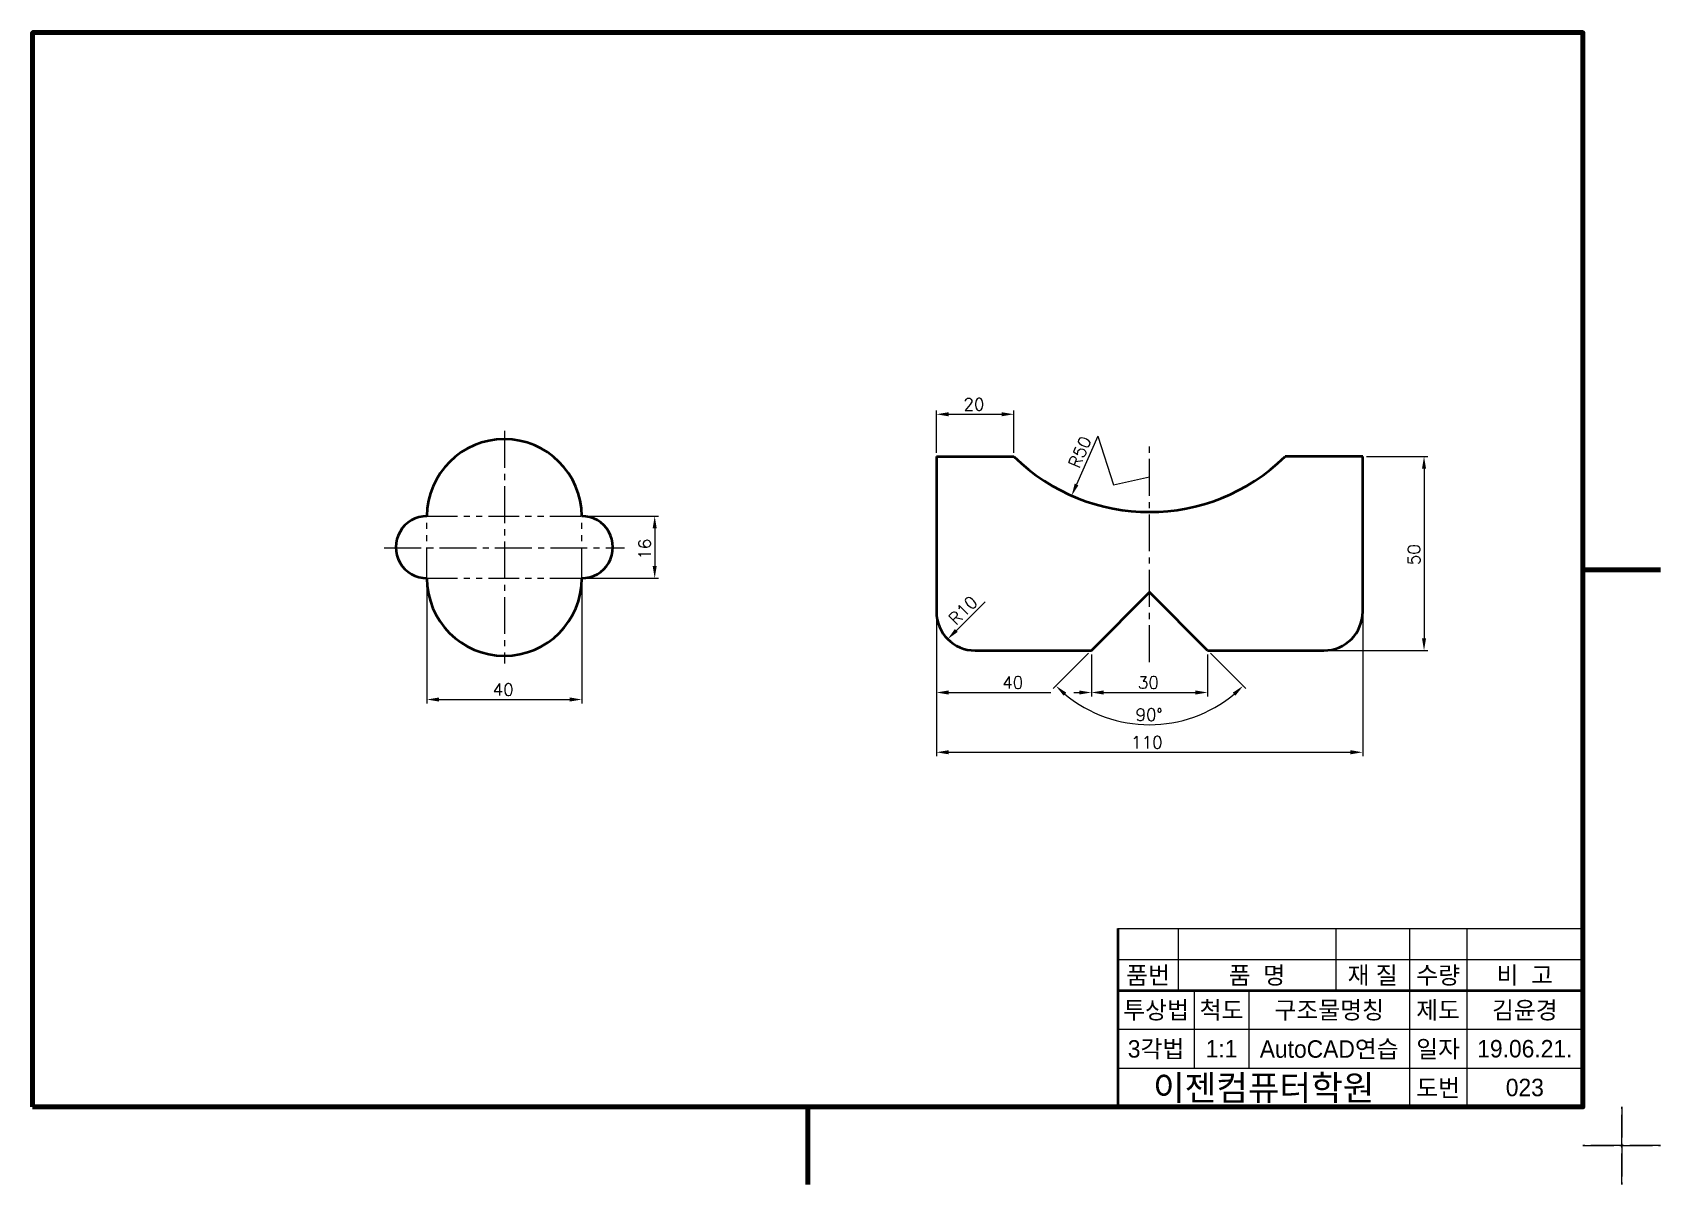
# Model space of a CAD drawing. Header units: millimetres. Extents: x 0 to 4210, y 0 to 2980.
# Drawn here: x 850 to 1270, y 584 to 881 of the extents above; entities that cross this region are included whole.
import ezdxf
from ezdxf.enums import TextEntityAlignment as Align

# ---------------------------------------------------------------- set-up
doc = ezdxf.new("R2010")
doc.units = ezdxf.units.MM
doc.linetypes.add('CENTER2', pattern=[28.575, 19.05, -3.175, 3.175, -3.175])
doc.linetypes.add('PHANTOM2', pattern=[31.75, 15.875, -3.175, 3.175, -3.175, 3.175, -3.175])
for name, color, linetype, lineweight in [('가는선', 1, 'Continuous', 13), ('가상선', 1, 'PHANTOM2', 13), ('구분선', 1, 'PHANTOM2', 13), ('문자', 2, 'Continuous', 20), ('외곽선', 4, 'Continuous', 70), ('외형선', 3, 'Continuous', 40), ('중심선', 1, 'CENTER2', 13), ('치수선', 1, 'Continuous', 13)]:
    doc.layers.add(name, color=color, linetype=linetype, lineweight=lineweight)
doc.styles.get("Standard").update_dxf_attribs({"font": 'romans.shx'})
doc.styles.add('한글', font='')
doc.styles.get('한글').set_extended_font_data('Gulim')

msp = doc.modelspace()

# ---------------------------------------------------------------- texts
at = {"layer": '문자', "ltscale": 0.5}
for s, p in [('20', (1090.18, 783.58)), ('40', (1100.18, 711.84)), ('30', (1135.18, 711.84)), ('40', (968.73, 710.03)), ('90°', (1134.58, 703.53)), ('110', (1133.45, 696.43))]:
    msp.add_text(s, height=3.15, dxfattribs=at).set_placement(p)
for s, rotation, p in [('R50', 66.3199, (1120, 768.42)), ('16', 90, (1009.52, 745.09)), ('50', 90, (1208, 743.68)), ('R10', 45, (1088.28, 728))]:
    msp.add_text(s, height=3.15, rotation=rotation, dxfattribs=at).set_placement(p)
at = {"layer": '문자', "ltscale": 0.5, "style": '한글'}
for s, height, p in [('품번', 4.5, (1137.79, 638)), ('품  명', 4.5, (1165.9, 638)), ('재 질', 4.5, (1195.75, 638)), ('수량', 4.5, (1212.64, 638)), ('비  고', 4.5, (1235.01, 638)), ('투상법', 4.5, (1139.86, 629)), ('척도', 4.5, (1156.76, 629)), ('구조물명칭', 4.5, (1184.54, 629)), ('제도', 4.5, (1212.64, 629)), ('김윤경', 4.5, (1235.01, 629)), ('3각법', 4.5, (1139.86, 619)), ('AutoCAD연습', 4.5, (1184.54, 619)), ('일자', 4.5, (1212.64, 619)), ('1:1', 4.5, (1156.76, 619)), ('19.06.21.', 4.5, (1235.01, 619)), ('이젠컴퓨터학원', 6.5, (1167.64, 609)), ('도번', 4.5, (1212.64, 609)), ('023', 4.5, (1235.01, 609))]:
    msp.add_text(s, height=height, dxfattribs=at).set_placement(p, align=Align.MIDDLE)

# ---------------------------------------------------------------- linework, layer by layer
at = {"layer": '가는선', "ltscale": 0.5}
for p, q in [((1130, 650), (1250, 650)), ((1145.58, 650), (1145.58, 634)), ((1186.22, 650), (1186.22, 634)), ((1205.27, 650), (1205.27, 604)), ((1220.01, 650), (1220.01, 604)), ((1130, 642), (1250, 642)), ((1149.73, 634), (1149.73, 614)), ((1163.8, 634), (1163.8, 614)), ((1130, 624), (1250, 624)), ((1130, 614), (1250, 614))]:
    msp.add_line(p, q, dxfattribs=at)
at = {"layer": '가상선', "ltscale": 0.5}
for p, q in [((951.73, 740.31), (951.73, 756.31)), ((951.73, 756.31), (991.73, 756.31)), ((991.73, 740.31), (991.73, 756.31)), ((951.73, 740.31), (991.73, 740.31))]:
    msp.add_line(p, q, dxfattribs=at)
at = {"layer": '구분선', "ltscale": 0.5}
for points in [[(1250, 594), (1260, 594), (1260, 604)], [(1250, 594), (1260, 594), (1260, 604)], [(1260, 604), (1260, 594), (1270, 594)], [(1260, 604), (1260, 594), (1270, 594)], [(1260, 604), (1260, 594), (1270, 594)], [(1260, 604), (1260, 594), (1270, 594)], [(1260, 584), (1260, 594), (1250, 594)], [(1270, 594), (1260, 594), (1260, 584)], [(1270, 594), (1260, 594), (1260, 584)]]:
    msp.add_lwpolyline(points, dxfattribs=at)
at = {"layer": '외곽선', "ltscale": 0.5}
for p, q in [((1250, 742.5), (1260, 742.5)), ((1270, 742.5), (1260, 742.5)), ((1270, 742.5), (1260, 742.5)), ((1250, 604), (1250, 650)), ((1050, 604), (1050, 594)), ((1050, 604), (1050, 594)), ((1050, 594), (1050, 584))]:
    msp.add_line(p, q, dxfattribs=at)
msp.add_lwpolyline([(850, 604), (1250, 604), (1250, 881), (850, 881)], close=True, dxfattribs=at)
at = {"layer": '외형선', "ltscale": 0.5}
for p, q in [((1083.18, 771.68), (1083.18, 731.68)), ((1083.18, 771.68), (1103.18, 771.68)), ((1193.18, 771.68), (1173.18, 771.68)), ((1193.18, 731.68), (1193.18, 771.68)), ((1123.18, 721.68), (1138.18, 736.68)), ((1153.18, 721.68), (1138.18, 736.68)), ((1093.18, 721.68), (1123.18, 721.68)), ((1153.18, 721.68), (1183.18, 721.68)), ((1130, 650), (1130, 642)), ((1130, 642), (1130, 634)), ((1130, 634), (1250, 634)), ((1130, 634), (1130, 614)), ((1130, 614), (1130, 604))]:
    msp.add_line(p, q, dxfattribs=at)
for centre, radius, start, end in [((971.73, 756.15), 20, 0.4456, 179.5544), ((1138.18, 807.39), 50, 225.573, 314.427), ((951.73, 748.31), 8, 89.9957, 270), ((991.73, 748.31), 8, 270, 90.0043), ((971.73, 740.31), 20, 180, 0), ((1093.18, 731.68), 10, 180, 270), ((1183.18, 731.68), 10, 270, 0)]:
    msp.add_arc(centre, radius, start, end, dxfattribs=at)
at = {"layer": '중심선', "ltscale": 0.5}
for p, q in [((971.73, 778.32), (971.73, 718.3)), ((1138.18, 718.68), (1138.18, 774.68)), ((940.73, 748.15), (1002.73, 748.15))]:
    msp.add_line(p, q, dxfattribs=at)
at = {"layer": '치수선', "ltscale": 0.5}
for p, q in [((1083.18, 772.68), (1083.18, 783.58)), ((1086.33, 782.58), (1100.03, 782.58)), ((1103.18, 772.68), (1103.18, 783.58)), ((1124.81, 776.9), (1119.36, 764.49)), ((1124.81, 776.9), (1128.88, 764.42)), ((1194.18, 771.68), (1210, 771.68)), ((1128.88, 764.42), (1138.18, 766.43)), ((1209, 768.53), (1209, 724.83)), ((992.73, 756.31), (1011.52, 756.31)), ((1010.52, 753.16), (1010.52, 743.46)), ((951.73, 739.31), (951.73, 708.03)), ((991.73, 739.31), (991.73, 708.03)), ((992.73, 740.31), (1011.52, 740.31)), ((1095.76, 734.26), (1088.34, 726.84)), ((1083.18, 730.68), (1083.18, 709.84)), ((1193.18, 730.68), (1193.18, 694.43)), ((1122.47, 720.98), (1113.32, 711.83)), ((1123.18, 720.68), (1123.18, 709.84)), ((1153.18, 720.68), (1153.18, 709.84)), ((1153.89, 720.98), (1163.03, 711.83)), ((1184.18, 721.68), (1210, 721.68)), ((1083.18, 709.84), (1083.18, 694.43)), ((1086.33, 710.84), (1112.73, 710.84)), ((1118.61, 710.84), (1120.03, 710.84)), ((1126.33, 710.84), (1150.03, 710.84)), ((954.88, 709.03), (988.58, 709.03)), ((1086.33, 695.43), (1190.03, 695.43))]:
    msp.add_line(p, q, dxfattribs=at)
msp.add_arc((1138.18, 736.68), 34.15, 230.2869, 309.7131, dxfattribs=at)
for points in [[(1086.33, 783.11), (1086.33, 782.06), (1083.18, 782.58)], [(1100.03, 783.11), (1100.03, 782.06), (1103.18, 782.58)], [(1208.48, 768.53), (1209.53, 768.53), (1209, 771.68)], [(1118.88, 764.7), (1119.84, 764.27), (1118.1, 761.6)], [(1009.99, 753.16), (1011.04, 753.16), (1010.52, 756.31)], [(1009.99, 743.46), (1011.04, 743.46), (1010.52, 740.31)], [(1087.96, 727.21), (1088.71, 726.47), (1086.11, 724.61)], [(1208.48, 724.83), (1209.53, 724.83), (1209, 721.68)], [(1086.33, 711.37), (1086.33, 710.32), (1083.18, 710.84)], [(1116.01, 710.03), (1116.71, 710.8), (1114.03, 712.54)], [(1120.03, 711.37), (1120.03, 710.32), (1123.18, 710.84)], [(1126.33, 711.37), (1126.33, 710.32), (1123.18, 710.84)], [(1150.03, 711.37), (1150.03, 710.32), (1153.18, 710.84)], [(1159.65, 710.8), (1160.35, 710.03), (1162.33, 712.54)], [(954.88, 709.56), (954.88, 708.51), (951.73, 709.03)], [(988.58, 709.56), (988.58, 708.51), (991.73, 709.03)], [(1086.33, 695.96), (1086.33, 694.91), (1083.18, 695.43)], [(1190.03, 695.96), (1190.03, 694.91), (1193.18, 695.43)]]:
    msp.add_solid(points, dxfattribs=at)

msp.set_redraw_order([(e.dxf.handle, doc.entitydb.next_handle()) for e in msp.query("TEXT MTEXT ATTDEF DIMENSION ARC_DIMENSION")])  # texts and dimensions are drawn at this point

doc.saveas('drawing.dxf')
